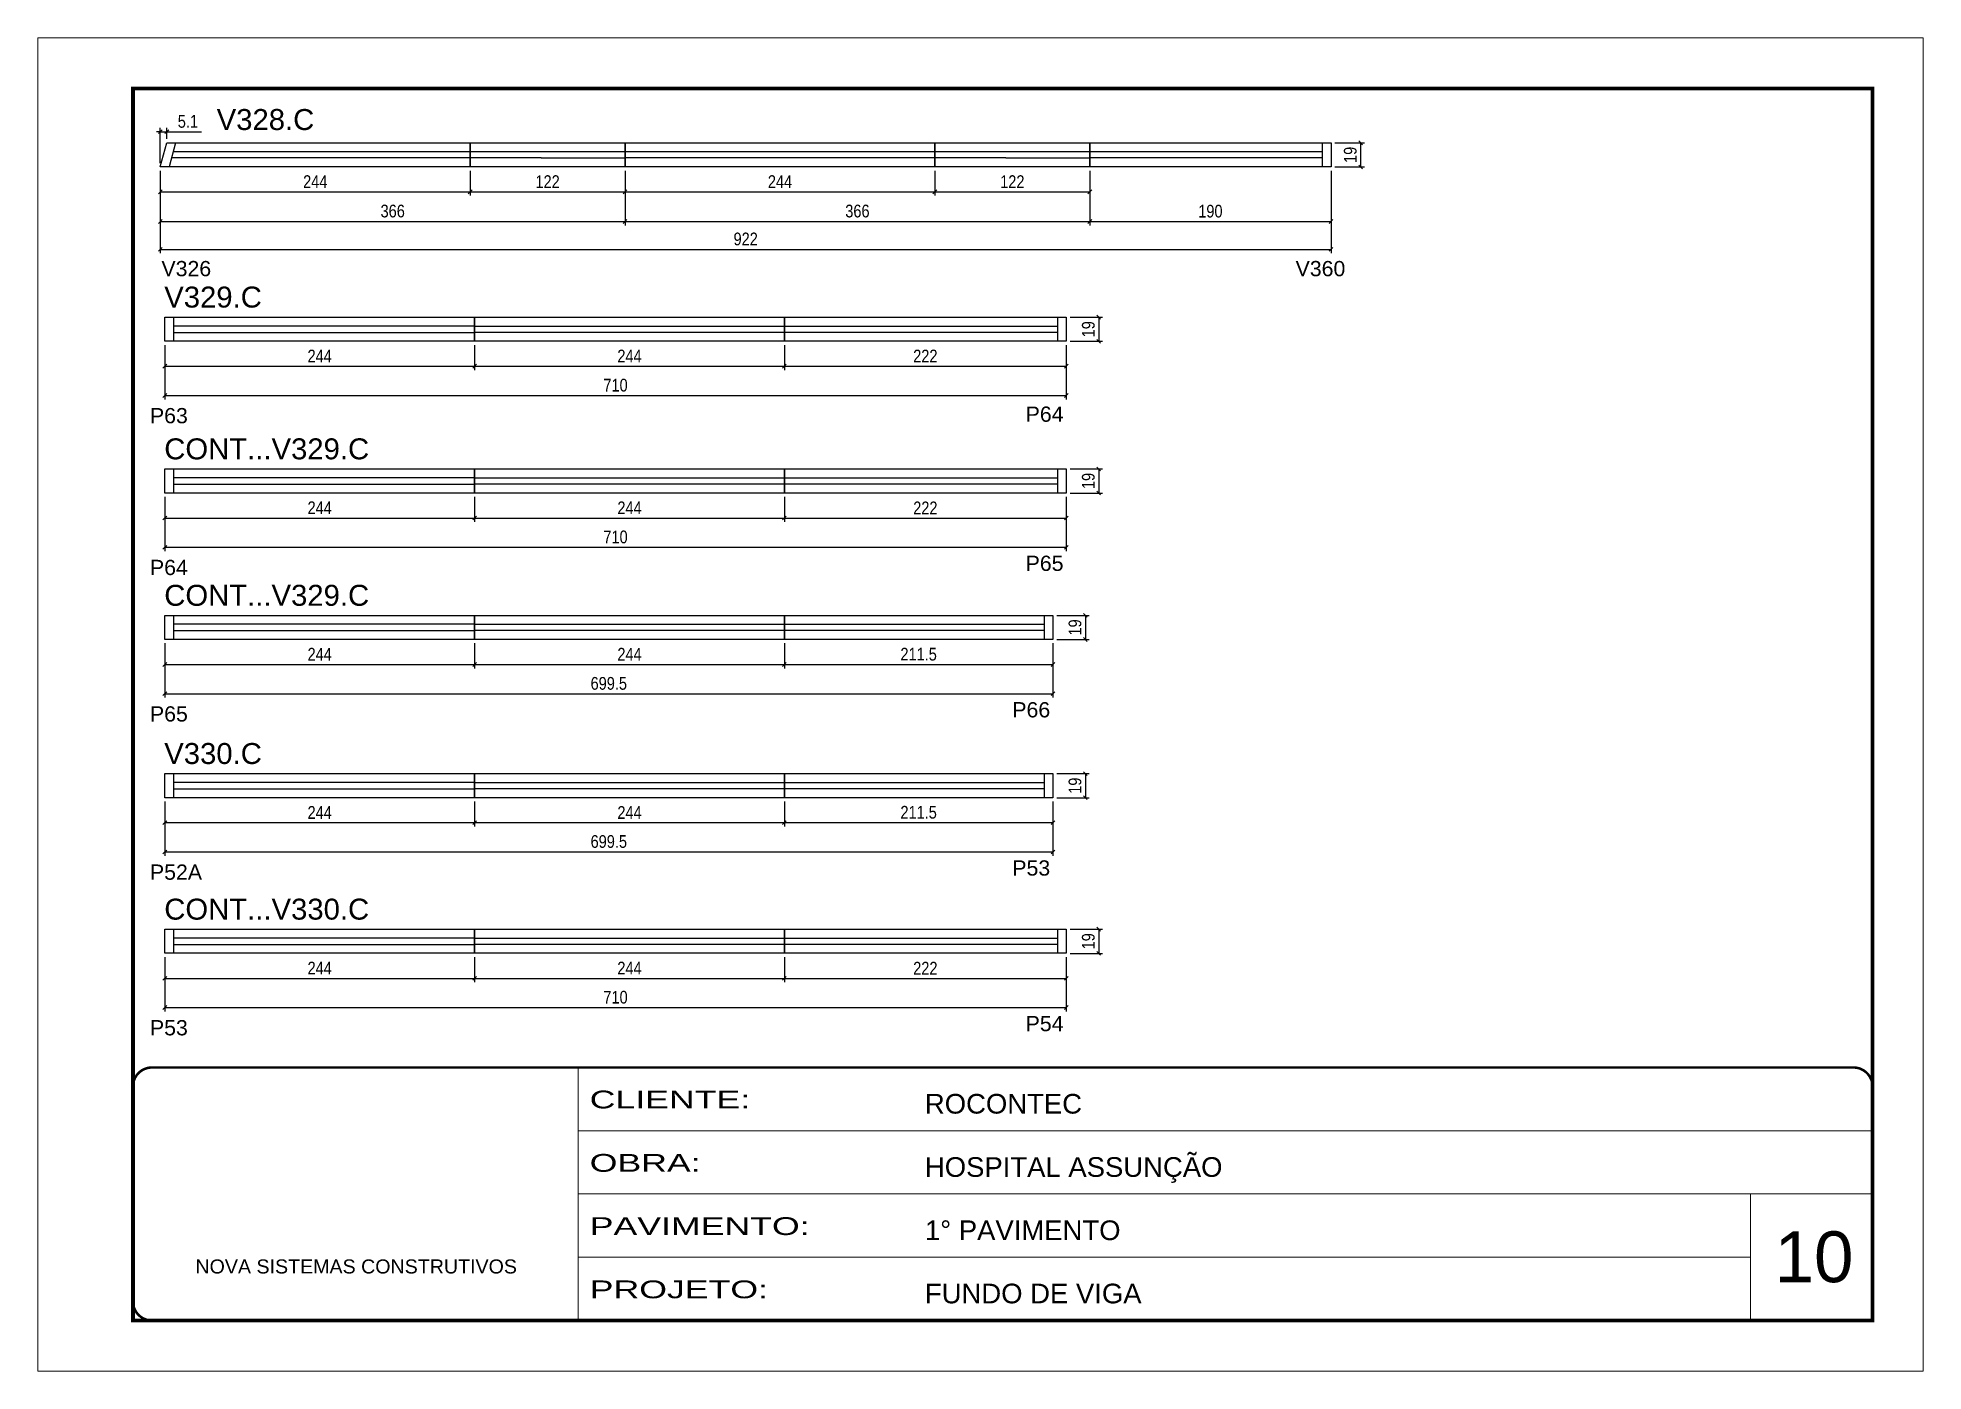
# Model space of a CAD drawing. Extents: x 3090 to 9343, y 762 to 5258.
# Drawn here: x 4688 to 6173, y 1911 to 2961 of the extents above; entities that cross this region are included whole.
import ezdxf

# ---------------------------------------------------------------- set-up
doc = ezdxf.new("R2010")
doc.units = 0
doc.linetypes.add('CONTINUO', pattern=[0])
doc.linetypes.add('DASHED', pattern=[0.75, 0.5, -0.25])
doc.layers.add('00 - FELIPE', color=2, linetype='Continuous', plot=False)
for name, color, linetype in [('5', 5, 'Continuous'), ('NOMENCLATURA', 7, 'Continuous'), ('Painéis', 200, 'Continuous'), ('SARR_2.2x7', 40, 'Continuous')]:
    doc.layers.add(name, color=color, linetype=linetype)
for name, color, linetype, lineweight in [('CARIMBO', 255, 'Continuous', 9), ('Escoras', 2, 'Continuous', 25), ('Folhas', 255, 'Continuous', 9), ('Romaneio', 3, 'Continuous', 13), ('SARRAFO DE PRESSAO', 251, 'DASHED', 9)]:
    doc.layers.add(name, color=color, linetype=linetype, lineweight=lineweight)
doc.styles.add('ARIAL', font='arial.ttf')
doc.styles.add('COTA TECNICA', font='techl___.ttf', dxfattribs={"height": 10})
doc.styles.add('COTA TECNICA-50', font='techl___.ttf', dxfattribs={"height": 10})
doc.styles.get("Standard").update_dxf_attribs({"font": 'arial.ttf'})
doc.styles.add('Tecnologia', font='')
doc.styles.get('Tecnologia').set_extended_font_data('Forgotten Futurist')
doc.dimstyles.new('COTA PAINEL-50', dxfattribs={"dimtxt": 10, "dimasz": 3, "dimexe": 3, "dimexo": 3, "dimgap": 3, "dimtad": 1, "dimdec": 1, "dimzin": 12, "dimdsep": 46, "dimtxsty": 'COTA TECNICA-50', "dimblk1": 'OBLIQUE', "dimblk2": 'OBLIQUE', "dimsah": 1, "dimcen": 0.9, "dimclrd": 4, "dimclre": 4, "dimclrt": 240, "dimadec": 1, "dimazin": 3, "dimtfac": 1, "dimtdec": 1, "dimtmove": 0, "dimatfit": 3, "dimfxl": 1, "dimtolj": 1, "dimtzin": 12, "dimarcsym": 0})
doc.dimstyles.new('PAINEL', dxfattribs={"dimtxt": 10, "dimasz": 3, "dimexe": 3, "dimexo": 3, "dimgap": 3, "dimtad": 1, "dimdec": 1, "dimzin": 12, "dimdsep": 46, "dimtxsty": 'COTA TECNICA', "dimblk1": 'OBLIQUE', "dimblk2": 'OBLIQUE', "dimsah": 1, "dimcen": 0.9, "dimclrd": 4, "dimclre": 4, "dimclrt": 240, "dimadec": 1, "dimazin": 3, "dimtfac": 1, "dimtdec": 1, "dimtmove": 0, "dimatfit": 3, "dimfxl": 1, "dimtolj": 1, "dimtzin": 12, "dimarcsym": 0})

msp = doc.modelspace()

# ---------------------------------------------------------------- texts
at = {"layer": '5', "linetype": 'Continuous'}
for s, p in [('V326', (4785.88, 2772.73)), ('V360', (5679.1, 2772.73)), ('P63', (4776.84, 2656.95)), ('P64', (5466.49, 2658.14)), ('P64', (4776.84, 2537.44)), ('P65', (5466.49, 2540.7)), ('P66', (5455.99, 2425.38)), ('P65', (4776.84, 2422.12)), ('P52A', (4776.84, 2297.55)), ('P53', (5455.99, 2300.81)), ('P53', (4776.84, 2175.02)), ('P54', (5466.49, 2178.28))]:
    msp.add_text(s, height=12, rotation=359.99996, dxfattribs=at).set_placement(p)
at = {"layer": 'CARIMBO', "style": 'ARIAL'}
msp.add_text('10', height=40, dxfattribs=at).set_placement((6056.29, 1980.67))
at = {"layer": 'NOMENCLATURA', "linetype": 'Continuous'}
for s, p in [('V328.C', (4829.38, 2887.86)), ('V329.C', (4788.09, 2748.07)), ('CONT...V329.C', (4788.09, 2628.56)), ('CONT...V329.C', (4788.09, 2513.25)), ('V330.C', (4788.09, 2388.68)), ('CONT...V330.C', (4788.09, 2266.15))]:
    msp.add_text(s, height=16.5, dxfattribs=at).set_placement(p)

# ---------------------------------------------------------------- blocks, each defined once
blk = doc.blocks.new('9999999999')
at = {"color": 30, "linetype": 'CONTINUO'}
for p, q in [((98564.6, 34230.2), (98564.6, 34429.4)), ((98564.6, 34379.6), (99584, 34379.6)), ((98564.6, 34329.8), (99488, 34329.8)), ((99584, 34329.8), (99488, 34329.8)), ((99488, 34329.8), (99488, 34230.2)), ((98564.6, 34280), (99488, 34280))]:
    blk.add_line(p, q, dxfattribs=at)
at = {"color": 30, "linetype": 'CONTINUO', "const_width": 2}
blk.add_lwpolyline([(99584, 34230.2), (99584, 34414.4, 0.414214), (99569, 34429.4), (98229, 34429.4, 0.414214), (98214, 34414.4), (98214, 34245.2, 0.414214), (98229, 34230.2), (99584, 34230.2)], format="xyb", dxfattribs=at)
at = {"layer": 'Folhas'}
blk.add_lwpolyline([(98139, 34190.2), (99624, 34190.2), (99624, 35240.2), (98139, 35240.2)], close=True, dxfattribs=at)
at = {"layer": 'Folhas', "color": 30, "const_width": 3}
blk.add_lwpolyline([(98214, 34230.2), (99584, 34230.2), (99584, 35200.2), (98214, 35200.2)], close=True, dxfattribs=at)
at = {"color": 7, "linetype": 'Continuous', "ltscale": 5, "style": 'ARIAL'}
for s, height, p in [('ROCONTEC', 15.48, (98837.7, 34393.1)), ('HOSPITAL ASSUNÇÃO', 15.483, (98837.7, 34343.3)), ('1° PAVIMENTO', 15.483, (98837.7, 34293.5)), ('NOVA SISTEMAS CONSTRUTIVOS', 11.059, (98263.2, 34267.2)), ('FUNDO DE VIGA', 15.483, (98837.7, 34243.7))]:
    blk.add_text(s, height=height, dxfattribs=at).set_placement(p)
at = {"layer": 'Folhas', "color": 7, "style": 'Tecnologia', "width": 1.5}
for s, p in [('CLIENTE:', (98573.7, 34397.2)), ('OBRA:', (98573.7, 34347.3)), ('PAVIMENTO:', (98573.7, 34297.5)), ('PROJETO:', (98573.7, 34247.7))]:
    blk.add_text(s, height=14, dxfattribs=at).set_placement(p)
blk = doc.blocks.new('_Oblique')
at = {"color": 0, "linetype": 'ByBlock', "lineweight": -2}
blk.add_line((-0.5, -0.5), (0.5, 0.5), dxfattribs=at)
blk = doc.blocks.new('*D347')
at = {"layer": 'Defpoints', "color": 0, "linetype": 'ByBlock', "transparency": 16777216}
for p in [(4785, 2858.8), (5029, 2858.8), (5029, 2839.2)]:
    blk.add_point(p, dxfattribs=at)
at = {"layer": 'Romaneio', "color": 4, "linetype": 'ByBlock', "lineweight": -2, "transparency": 16777216}
for p, q in [((4785, 2855.8), (4785, 2836.2)), ((5029, 2855.8), (5029, 2836.2)), ((4785, 2839.2), (5029, 2839.2))]:
    blk.add_line(p, q, dxfattribs=at)
at = {"layer": 'Romaneio', "color": 4, "linetype": 'ByBlock', "lineweight": -2, "transparency": 16777216, "xscale": 3, "yscale": 3, "zscale": 3, "rotation": 180}
blk.add_blockref('_Oblique', (4785, 2839.2), dxfattribs=at)
at = {"layer": 'Romaneio', "color": 4, "linetype": 'ByBlock', "lineweight": -2, "transparency": 16777216, "xscale": 3, "yscale": 3, "zscale": 3}
blk.add_blockref('_Oblique', (5029, 2839.2), dxfattribs=at)
at = {"layer": 'Romaneio', "color": 240, "linetype": 'ByBlock', "transparency": 16777216, "insert": (4907, 2847.2), "char_height": 10, "attachment_point": 5, "style": 'COTA TECNICA-50'}
blk.add_mtext('\\A1;244', dxfattribs=at)
blk = doc.blocks.new('*D348')
at = {"layer": 'Defpoints', "color": 0, "linetype": 'ByBlock', "transparency": 16777216}
for p in [(5029, 2858.8), (5151, 2858.8), (5151, 2839.2)]:
    blk.add_point(p, dxfattribs=at)
at = {"layer": 'Romaneio', "color": 4, "linetype": 'ByBlock', "lineweight": -2, "transparency": 16777216}
for p, q in [((5029, 2855.8), (5029, 2836.2)), ((5151, 2855.8), (5151, 2836.2)), ((5029, 2839.2), (5151, 2839.2))]:
    blk.add_line(p, q, dxfattribs=at)
at = {"layer": 'Romaneio', "color": 4, "linetype": 'ByBlock', "lineweight": -2, "transparency": 16777216, "xscale": 3, "yscale": 3, "zscale": 3, "rotation": 180}
blk.add_blockref('_Oblique', (5029, 2839.2), dxfattribs=at)
at = {"layer": 'Romaneio', "color": 4, "linetype": 'ByBlock', "lineweight": -2, "transparency": 16777216, "xscale": 3, "yscale": 3, "zscale": 3}
blk.add_blockref('_Oblique', (5151, 2839.2), dxfattribs=at)
at = {"layer": 'Romaneio', "color": 240, "linetype": 'ByBlock', "transparency": 16777216, "insert": (5090, 2847.2), "char_height": 10, "attachment_point": 5, "style": 'COTA TECNICA-50'}
blk.add_mtext('\\A1;122', dxfattribs=at)
blk = doc.blocks.new('*D72')
at = {"layer": 'Defpoints', "color": 0, "linetype": 'ByBlock', "transparency": 16777216}
for p in [(5517, 2858.8), (5707, 2858.8), (5707, 2815.8)]:
    blk.add_point(p, dxfattribs=at)
at = {"layer": 'Escoras', "color": 4, "linetype": 'ByBlock', "lineweight": -2, "transparency": 16777216}
for p, q in [((5517, 2855.8), (5517, 2812.8)), ((5707, 2855.8), (5707, 2812.8)), ((5517, 2815.8), (5707, 2815.8))]:
    blk.add_line(p, q, dxfattribs=at)
at = {"layer": 'Escoras', "color": 4, "linetype": 'ByBlock', "lineweight": -2, "transparency": 16777216, "xscale": 3, "yscale": 3, "zscale": 3, "rotation": 180}
blk.add_blockref('_Oblique', (5517, 2815.8), dxfattribs=at)
at = {"layer": 'Escoras', "color": 4, "linetype": 'ByBlock', "lineweight": -2, "transparency": 16777216, "xscale": 3, "yscale": 3, "zscale": 3}
blk.add_blockref('_Oblique', (5707, 2815.8), dxfattribs=at)
at = {"layer": 'Escoras', "color": 240, "linetype": 'ByBlock', "transparency": 16777216, "insert": (5612, 2823.9), "char_height": 10, "attachment_point": 5, "style": 'COTA TECNICA-50'}
blk.add_mtext('\\A1;190', dxfattribs=at)
blk = doc.blocks.new('*D73')
at = {"layer": 'Defpoints', "color": 0, "linetype": 'ByBlock', "transparency": 16777216}
for p in [(5395, 2858.8), (5517, 2858.8), (5517, 2839.2)]:
    blk.add_point(p, dxfattribs=at)
at = {"layer": 'Escoras', "color": 4, "linetype": 'ByBlock', "lineweight": -2, "transparency": 16777216}
for p, q in [((5395, 2855.8), (5395, 2836.2)), ((5517, 2855.8), (5517, 2836.2)), ((5395, 2839.2), (5517, 2839.2))]:
    blk.add_line(p, q, dxfattribs=at)
at = {"layer": 'Escoras', "color": 4, "linetype": 'ByBlock', "lineweight": -2, "transparency": 16777216, "xscale": 3, "yscale": 3, "zscale": 3, "rotation": 180}
blk.add_blockref('_Oblique', (5395, 2839.2), dxfattribs=at)
at = {"layer": 'Escoras', "color": 4, "linetype": 'ByBlock', "lineweight": -2, "transparency": 16777216, "xscale": 3, "yscale": 3, "zscale": 3}
blk.add_blockref('_Oblique', (5517, 2839.2), dxfattribs=at)
at = {"layer": 'Escoras', "color": 240, "linetype": 'ByBlock', "transparency": 16777216, "insert": (5456, 2847.2), "char_height": 10, "attachment_point": 5, "style": 'COTA TECNICA-50'}
blk.add_mtext('\\A1;122', dxfattribs=at)
blk = doc.blocks.new('*D74')
at = {"layer": 'Defpoints', "color": 0, "linetype": 'ByBlock', "transparency": 16777216}
for p in [(5707, 2877.8), (5707, 2858.8), (5730.3, 2858.8)]:
    blk.add_point(p, dxfattribs=at)
at = {"layer": 'Escoras', "color": 4, "linetype": 'ByBlock', "lineweight": -2, "transparency": 16777216}
for p, q in [((5710, 2877.8), (5733.3, 2877.8)), ((5730.3, 2877.8), (5730.3, 2858.8)), ((5710, 2858.8), (5733.3, 2858.8))]:
    blk.add_line(p, q, dxfattribs=at)
at = {"layer": 'Escoras', "color": 4, "linetype": 'ByBlock', "lineweight": -2, "transparency": 16777216, "xscale": 3, "yscale": 3, "zscale": 3}
for p, rotation in [((5730.3, 2877.8), 90), ((5730.3, 2858.8), 270)]:
    blk.add_blockref('_Oblique', p, dxfattribs=dict(at, rotation=rotation))
at = {"layer": 'Escoras', "color": 240, "linetype": 'ByBlock', "transparency": 16777216, "insert": (5722.2, 2868.3), "char_height": 10, "attachment_point": 5, "rotation": 90, "style": 'COTA TECNICA-50'}
blk.add_mtext('\\A1;19', dxfattribs=at)
blk = doc.blocks.new('*D350')
at = {"layer": 'Defpoints', "color": 0, "linetype": 'ByBlock', "transparency": 16777216}
for p in [(4790.1, 2886.5), (4790.1, 2877.8), (4785, 2858.8)]:
    blk.add_point(p, dxfattribs=at)
at = {"layer": 'Escoras', "color": 4, "linetype": 'ByBlock', "lineweight": -2, "transparency": 16777216}
for p, q in [((4785, 2886.5), (4782, 2886.5)), ((4785, 2861.8), (4785, 2889.5)), ((4785, 2886.5), (4790.1, 2886.5)), ((4790.1, 2880.8), (4790.1, 2889.5)), ((4790.1, 2886.5), (4817.3, 2886.5))]:
    blk.add_line(p, q, dxfattribs=at)
at = {"layer": 'Escoras', "color": 4, "linetype": 'ByBlock', "lineweight": -2, "transparency": 16777216, "xscale": 3, "yscale": 3, "zscale": 3}
blk.add_blockref('_Oblique', (4785, 2886.5), dxfattribs=at)
at = {"layer": 'Escoras', "color": 4, "linetype": 'ByBlock', "lineweight": -2, "transparency": 16777216, "xscale": 3, "yscale": 3, "zscale": 3, "rotation": 180}
blk.add_blockref('_Oblique', (4790.1, 2886.5), dxfattribs=at)
at = {"layer": 'Escoras', "color": 240, "linetype": 'ByBlock', "transparency": 16777216, "insert": (4806.7, 2894.6), "char_height": 10, "attachment_point": 5, "style": 'COTA TECNICA-50'}
blk.add_mtext('\\A1;5.1', dxfattribs=at)
blk = doc.blocks.new('*D75')
at = {"layer": 'Defpoints', "color": 0, "linetype": 'ByBlock', "transparency": 16777216}
for p in [(4788.5, 2721.5), (5498.5, 2721.5), (5498.5, 2678.8)]:
    blk.add_point(p, dxfattribs=at)
at = {"layer": 'Romaneio', "color": 4, "linetype": 'ByBlock', "lineweight": -2, "transparency": 16777216}
for p, q in [((4788.5, 2718.5), (4788.5, 2675.8)), ((5498.5, 2718.5), (5498.5, 2675.8)), ((4788.5, 2678.8), (5498.5, 2678.8))]:
    blk.add_line(p, q, dxfattribs=at)
at = {"layer": 'Romaneio', "color": 4, "linetype": 'ByBlock', "lineweight": -2, "transparency": 16777216, "xscale": 3, "yscale": 3, "zscale": 3, "rotation": 180}
blk.add_blockref('_Oblique', (4788.5, 2678.8), dxfattribs=at)
at = {"layer": 'Romaneio', "color": 4, "linetype": 'ByBlock', "lineweight": -2, "transparency": 16777216, "xscale": 3, "yscale": 3, "zscale": 3}
blk.add_blockref('_Oblique', (5498.5, 2678.8), dxfattribs=at)
at = {"layer": 'Romaneio', "color": 240, "linetype": 'ByBlock', "transparency": 16777216, "insert": (5143.5, 2686.9), "char_height": 10, "attachment_point": 5, "style": 'COTA TECNICA-50'}
blk.add_mtext('\\A1;710', dxfattribs=at)
blk = doc.blocks.new('*D351')
at = {"layer": 'Defpoints', "color": 0, "linetype": 'ByBlock', "transparency": 16777216}
for p in [(4788.5, 2721.5), (5032.5, 2721.5), (5032.5, 2701.9)]:
    blk.add_point(p, dxfattribs=at)
at = {"layer": 'Romaneio', "color": 4, "linetype": 'ByBlock', "lineweight": -2, "transparency": 16777216}
for p, q in [((4788.5, 2718.5), (4788.5, 2698.9)), ((5032.5, 2718.5), (5032.5, 2698.9)), ((4788.5, 2701.9), (5032.5, 2701.9))]:
    blk.add_line(p, q, dxfattribs=at)
at = {"layer": 'Romaneio', "color": 4, "linetype": 'ByBlock', "lineweight": -2, "transparency": 16777216, "xscale": 3, "yscale": 3, "zscale": 3, "rotation": 180}
blk.add_blockref('_Oblique', (4788.5, 2701.9), dxfattribs=at)
at = {"layer": 'Romaneio', "color": 4, "linetype": 'ByBlock', "lineweight": -2, "transparency": 16777216, "xscale": 3, "yscale": 3, "zscale": 3}
blk.add_blockref('_Oblique', (5032.5, 2701.9), dxfattribs=at)
at = {"layer": 'Romaneio', "color": 240, "linetype": 'ByBlock', "transparency": 16777216, "insert": (4910.5, 2709.9), "char_height": 10, "attachment_point": 5, "style": 'COTA TECNICA-50'}
blk.add_mtext('\\A1;244', dxfattribs=at)
blk = doc.blocks.new('*D352')
at = {"layer": 'Defpoints', "color": 0, "linetype": 'ByBlock', "transparency": 16777216}
for p in [(5032.5, 2721.5), (5276.5, 2721.5), (5276.5, 2701.9)]:
    blk.add_point(p, dxfattribs=at)
at = {"layer": 'Romaneio', "color": 4, "linetype": 'ByBlock', "lineweight": -2, "transparency": 16777216}
for p, q in [((5032.5, 2718.5), (5032.5, 2698.9)), ((5276.5, 2718.5), (5276.5, 2698.9)), ((5032.5, 2701.9), (5276.5, 2701.9))]:
    blk.add_line(p, q, dxfattribs=at)
at = {"layer": 'Romaneio', "color": 4, "linetype": 'ByBlock', "lineweight": -2, "transparency": 16777216, "xscale": 3, "yscale": 3, "zscale": 3, "rotation": 180}
blk.add_blockref('_Oblique', (5032.5, 2701.9), dxfattribs=at)
at = {"layer": 'Romaneio', "color": 4, "linetype": 'ByBlock', "lineweight": -2, "transparency": 16777216, "xscale": 3, "yscale": 3, "zscale": 3}
blk.add_blockref('_Oblique', (5276.5, 2701.9), dxfattribs=at)
at = {"layer": 'Romaneio', "color": 240, "linetype": 'ByBlock', "transparency": 16777216, "insert": (5154.5, 2709.9), "char_height": 10, "attachment_point": 5, "style": 'COTA TECNICA-50'}
blk.add_mtext('\\A1;244', dxfattribs=at)
blk = doc.blocks.new('*D353')
at = {"layer": 'Defpoints', "color": 0, "linetype": 'ByBlock', "transparency": 16777216}
for p in [(5276.5, 2721.5), (5498.5, 2721.5), (5498.5, 2701.9)]:
    blk.add_point(p, dxfattribs=at)
at = {"layer": 'Romaneio', "color": 4, "linetype": 'ByBlock', "lineweight": -2, "transparency": 16777216}
for p, q in [((5276.5, 2718.5), (5276.5, 2698.9)), ((5498.5, 2718.5), (5498.5, 2698.9)), ((5276.5, 2701.9), (5498.5, 2701.9))]:
    blk.add_line(p, q, dxfattribs=at)
at = {"layer": 'Romaneio', "color": 4, "linetype": 'ByBlock', "lineweight": -2, "transparency": 16777216, "xscale": 3, "yscale": 3, "zscale": 3, "rotation": 180}
blk.add_blockref('_Oblique', (5276.5, 2701.9), dxfattribs=at)
at = {"layer": 'Romaneio', "color": 4, "linetype": 'ByBlock', "lineweight": -2, "transparency": 16777216, "xscale": 3, "yscale": 3, "zscale": 3}
blk.add_blockref('_Oblique', (5498.5, 2701.9), dxfattribs=at)
at = {"layer": 'Romaneio', "color": 240, "linetype": 'ByBlock', "transparency": 16777216, "insert": (5387.5, 2709.9), "char_height": 10, "attachment_point": 5, "style": 'COTA TECNICA-50'}
blk.add_mtext('\\A1;222', dxfattribs=at)
blk = doc.blocks.new('*D76')
at = {"layer": 'Defpoints', "color": 0, "linetype": 'ByBlock', "transparency": 16777216}
for p in [(5498.5, 2740.5), (5498.5, 2721.5), (5524, 2721.5)]:
    blk.add_point(p, dxfattribs=at)
at = {"layer": 'Romaneio', "color": 4, "linetype": 'ByBlock', "lineweight": -2, "transparency": 16777216}
for p, q in [((5501.5, 2740.5), (5527, 2740.5)), ((5524, 2740.5), (5524, 2721.5)), ((5501.5, 2721.5), (5527, 2721.5))]:
    blk.add_line(p, q, dxfattribs=at)
at = {"layer": 'Romaneio', "color": 4, "linetype": 'ByBlock', "lineweight": -2, "transparency": 16777216, "xscale": 3, "yscale": 3, "zscale": 3}
for p, rotation in [((5524, 2740.5), 90), ((5524, 2721.5), 270)]:
    blk.add_blockref('_Oblique', p, dxfattribs=dict(at, rotation=rotation))
at = {"layer": 'Romaneio', "color": 240, "linetype": 'ByBlock', "transparency": 16777216, "insert": (5515.9, 2731), "char_height": 10, "attachment_point": 5, "rotation": 90, "style": 'COTA TECNICA-50'}
blk.add_mtext('\\A1;19', dxfattribs=at)
blk = doc.blocks.new('*D77')
at = {"layer": 'Defpoints', "color": 0, "linetype": 'ByBlock', "transparency": 16777216}
for p in [(4788.5, 2602), (5498.5, 2602), (5498.5, 2559.3)]:
    blk.add_point(p, dxfattribs=at)
at = {"layer": 'Romaneio', "color": 4, "linetype": 'ByBlock', "lineweight": -2, "transparency": 16777216}
for p, q in [((4788.5, 2599), (4788.5, 2556.3)), ((5498.5, 2599), (5498.5, 2556.3)), ((4788.5, 2559.3), (5498.5, 2559.3))]:
    blk.add_line(p, q, dxfattribs=at)
at = {"layer": 'Romaneio', "color": 4, "linetype": 'ByBlock', "lineweight": -2, "transparency": 16777216, "xscale": 3, "yscale": 3, "zscale": 3, "rotation": 180}
blk.add_blockref('_Oblique', (4788.5, 2559.3), dxfattribs=at)
at = {"layer": 'Romaneio', "color": 4, "linetype": 'ByBlock', "lineweight": -2, "transparency": 16777216, "xscale": 3, "yscale": 3, "zscale": 3}
blk.add_blockref('_Oblique', (5498.5, 2559.3), dxfattribs=at)
at = {"layer": 'Romaneio', "color": 240, "linetype": 'ByBlock', "transparency": 16777216, "insert": (5143.5, 2567.4), "char_height": 10, "attachment_point": 5, "style": 'COTA TECNICA-50'}
blk.add_mtext('\\A1;710', dxfattribs=at)
blk = doc.blocks.new('*D354')
at = {"layer": 'Defpoints', "color": 0, "linetype": 'ByBlock', "transparency": 16777216}
for p in [(4788.5, 2602), (5032.5, 2602), (5032.5, 2582.3)]:
    blk.add_point(p, dxfattribs=at)
at = {"layer": 'Romaneio', "color": 4, "linetype": 'ByBlock', "lineweight": -2, "transparency": 16777216}
for p, q in [((4788.5, 2599), (4788.5, 2579.3)), ((5032.5, 2599), (5032.5, 2579.3)), ((4788.5, 2582.3), (5032.5, 2582.3))]:
    blk.add_line(p, q, dxfattribs=at)
at = {"layer": 'Romaneio', "color": 4, "linetype": 'ByBlock', "lineweight": -2, "transparency": 16777216, "xscale": 3, "yscale": 3, "zscale": 3, "rotation": 180}
blk.add_blockref('_Oblique', (4788.5, 2582.3), dxfattribs=at)
at = {"layer": 'Romaneio', "color": 4, "linetype": 'ByBlock', "lineweight": -2, "transparency": 16777216, "xscale": 3, "yscale": 3, "zscale": 3}
blk.add_blockref('_Oblique', (5032.5, 2582.3), dxfattribs=at)
at = {"layer": 'Romaneio', "color": 240, "linetype": 'ByBlock', "transparency": 16777216, "insert": (4910.5, 2590.4), "char_height": 10, "attachment_point": 5, "style": 'COTA TECNICA-50'}
blk.add_mtext('\\A1;244', dxfattribs=at)
blk = doc.blocks.new('*D355')
at = {"layer": 'Defpoints', "color": 0, "linetype": 'ByBlock', "transparency": 16777216}
for p in [(5032.5, 2602), (5276.5, 2602), (5276.5, 2582.3)]:
    blk.add_point(p, dxfattribs=at)
at = {"layer": 'Romaneio', "color": 4, "linetype": 'ByBlock', "lineweight": -2, "transparency": 16777216}
for p, q in [((5032.5, 2599), (5032.5, 2579.3)), ((5276.5, 2599), (5276.5, 2579.3)), ((5032.5, 2582.3), (5276.5, 2582.3))]:
    blk.add_line(p, q, dxfattribs=at)
at = {"layer": 'Romaneio', "color": 4, "linetype": 'ByBlock', "lineweight": -2, "transparency": 16777216, "xscale": 3, "yscale": 3, "zscale": 3, "rotation": 180}
blk.add_blockref('_Oblique', (5032.5, 2582.3), dxfattribs=at)
at = {"layer": 'Romaneio', "color": 4, "linetype": 'ByBlock', "lineweight": -2, "transparency": 16777216, "xscale": 3, "yscale": 3, "zscale": 3}
blk.add_blockref('_Oblique', (5276.5, 2582.3), dxfattribs=at)
at = {"layer": 'Romaneio', "color": 240, "linetype": 'ByBlock', "transparency": 16777216, "insert": (5154.5, 2590.4), "char_height": 10, "attachment_point": 5, "style": 'COTA TECNICA-50'}
blk.add_mtext('\\A1;244', dxfattribs=at)
blk = doc.blocks.new('*D356')
at = {"layer": 'Defpoints', "color": 0, "linetype": 'ByBlock', "transparency": 16777216}
for p in [(5276.5, 2602), (5498.5, 2602), (5498.5, 2582.3)]:
    blk.add_point(p, dxfattribs=at)
at = {"layer": 'Romaneio', "color": 4, "linetype": 'ByBlock', "lineweight": -2, "transparency": 16777216}
for p, q in [((5276.5, 2599), (5276.5, 2579.3)), ((5498.5, 2599), (5498.5, 2579.3)), ((5276.5, 2582.3), (5498.5, 2582.3))]:
    blk.add_line(p, q, dxfattribs=at)
at = {"layer": 'Romaneio', "color": 4, "linetype": 'ByBlock', "lineweight": -2, "transparency": 16777216, "xscale": 3, "yscale": 3, "zscale": 3, "rotation": 180}
blk.add_blockref('_Oblique', (5276.5, 2582.3), dxfattribs=at)
at = {"layer": 'Romaneio', "color": 4, "linetype": 'ByBlock', "lineweight": -2, "transparency": 16777216, "xscale": 3, "yscale": 3, "zscale": 3}
blk.add_blockref('_Oblique', (5498.5, 2582.3), dxfattribs=at)
at = {"layer": 'Romaneio', "color": 240, "linetype": 'ByBlock', "transparency": 16777216, "insert": (5387.5, 2590.3), "char_height": 10, "attachment_point": 5, "style": 'COTA TECNICA-50'}
blk.add_mtext('\\A1;222', dxfattribs=at)
blk = doc.blocks.new('*D78')
at = {"layer": 'Defpoints', "color": 0, "linetype": 'ByBlock', "transparency": 16777216}
for p in [(5498.5, 2621), (5498.5, 2602), (5524, 2602)]:
    blk.add_point(p, dxfattribs=at)
at = {"layer": 'Romaneio', "color": 4, "linetype": 'ByBlock', "lineweight": -2, "transparency": 16777216}
for p, q in [((5501.5, 2621), (5527, 2621)), ((5524, 2621), (5524, 2602)), ((5501.5, 2602), (5527, 2602))]:
    blk.add_line(p, q, dxfattribs=at)
at = {"layer": 'Romaneio', "color": 4, "linetype": 'ByBlock', "lineweight": -2, "transparency": 16777216, "xscale": 3, "yscale": 3, "zscale": 3}
for p, rotation in [((5524, 2621), 90), ((5524, 2602), 270)]:
    blk.add_blockref('_Oblique', p, dxfattribs=dict(at, rotation=rotation))
at = {"layer": 'Romaneio', "color": 240, "linetype": 'ByBlock', "transparency": 16777216, "insert": (5515.9, 2611.5), "char_height": 10, "attachment_point": 5, "rotation": 90, "style": 'COTA TECNICA-50'}
blk.add_mtext('\\A1;19', dxfattribs=at)
blk = doc.blocks.new('*D79')
at = {"layer": 'Defpoints', "color": 0, "linetype": 'ByBlock', "transparency": 16777216}
for p in [(4788.5, 2486.7), (5488, 2486.7), (5488, 2444)]:
    blk.add_point(p, dxfattribs=at)
at = {"layer": 'Romaneio', "color": 4, "linetype": 'ByBlock', "lineweight": -2, "transparency": 16777216}
for p, q in [((4788.5, 2483.7), (4788.5, 2441)), ((5488, 2483.7), (5488, 2441)), ((4788.5, 2444), (5488, 2444))]:
    blk.add_line(p, q, dxfattribs=at)
at = {"layer": 'Romaneio', "color": 4, "linetype": 'ByBlock', "lineweight": -2, "transparency": 16777216, "xscale": 3, "yscale": 3, "zscale": 3, "rotation": 180}
blk.add_blockref('_Oblique', (4788.5, 2444), dxfattribs=at)
at = {"layer": 'Romaneio', "color": 4, "linetype": 'ByBlock', "lineweight": -2, "transparency": 16777216, "xscale": 3, "yscale": 3, "zscale": 3}
blk.add_blockref('_Oblique', (5488, 2444), dxfattribs=at)
at = {"layer": 'Romaneio', "color": 240, "linetype": 'ByBlock', "transparency": 16777216, "insert": (5138.2, 2452.1), "char_height": 10, "attachment_point": 5, "style": 'COTA TECNICA-50'}
blk.add_mtext('\\A1;699.5', dxfattribs=at)
blk = doc.blocks.new('*D357')
at = {"layer": 'Defpoints', "color": 0, "linetype": 'ByBlock', "transparency": 16777216}
for p in [(4788.5, 2486.7), (5032.5, 2486.7), (5032.5, 2467)]:
    blk.add_point(p, dxfattribs=at)
at = {"layer": 'Romaneio', "color": 4, "linetype": 'ByBlock', "lineweight": -2, "transparency": 16777216}
for p, q in [((4788.5, 2483.7), (4788.5, 2464)), ((5032.5, 2483.7), (5032.5, 2464)), ((4788.5, 2467), (5032.5, 2467))]:
    blk.add_line(p, q, dxfattribs=at)
at = {"layer": 'Romaneio', "color": 4, "linetype": 'ByBlock', "lineweight": -2, "transparency": 16777216, "xscale": 3, "yscale": 3, "zscale": 3, "rotation": 180}
blk.add_blockref('_Oblique', (4788.5, 2467), dxfattribs=at)
at = {"layer": 'Romaneio', "color": 4, "linetype": 'ByBlock', "lineweight": -2, "transparency": 16777216, "xscale": 3, "yscale": 3, "zscale": 3}
blk.add_blockref('_Oblique', (5032.5, 2467), dxfattribs=at)
at = {"layer": 'Romaneio', "color": 240, "linetype": 'ByBlock', "transparency": 16777216, "insert": (4910.5, 2475.1), "char_height": 10, "attachment_point": 5, "style": 'COTA TECNICA-50'}
blk.add_mtext('\\A1;244', dxfattribs=at)
blk = doc.blocks.new('*D358')
at = {"layer": 'Defpoints', "color": 0, "linetype": 'ByBlock', "transparency": 16777216}
for p in [(5032.5, 2486.7), (5276.5, 2486.7), (5276.5, 2467)]:
    blk.add_point(p, dxfattribs=at)
at = {"layer": 'Romaneio', "color": 4, "linetype": 'ByBlock', "lineweight": -2, "transparency": 16777216}
for p, q in [((5032.5, 2483.7), (5032.5, 2464)), ((5276.5, 2483.7), (5276.5, 2464)), ((5032.5, 2467), (5276.5, 2467))]:
    blk.add_line(p, q, dxfattribs=at)
at = {"layer": 'Romaneio', "color": 4, "linetype": 'ByBlock', "lineweight": -2, "transparency": 16777216, "xscale": 3, "yscale": 3, "zscale": 3, "rotation": 180}
blk.add_blockref('_Oblique', (5032.5, 2467), dxfattribs=at)
at = {"layer": 'Romaneio', "color": 4, "linetype": 'ByBlock', "lineweight": -2, "transparency": 16777216, "xscale": 3, "yscale": 3, "zscale": 3}
blk.add_blockref('_Oblique', (5276.5, 2467), dxfattribs=at)
at = {"layer": 'Romaneio', "color": 240, "linetype": 'ByBlock', "transparency": 16777216, "insert": (5154.5, 2475.1), "char_height": 10, "attachment_point": 5, "style": 'COTA TECNICA-50'}
blk.add_mtext('\\A1;244', dxfattribs=at)
blk = doc.blocks.new('*D359')
at = {"layer": 'Defpoints', "color": 0, "linetype": 'ByBlock', "transparency": 16777216}
for p in [(5276.5, 2486.7), (5488, 2486.7), (5488, 2467)]:
    blk.add_point(p, dxfattribs=at)
at = {"layer": 'Romaneio', "color": 4, "linetype": 'ByBlock', "lineweight": -2, "transparency": 16777216}
for p, q in [((5276.5, 2483.7), (5276.5, 2464)), ((5488, 2483.7), (5488, 2464)), ((5276.5, 2467), (5488, 2467))]:
    blk.add_line(p, q, dxfattribs=at)
at = {"layer": 'Romaneio', "color": 4, "linetype": 'ByBlock', "lineweight": -2, "transparency": 16777216, "xscale": 3, "yscale": 3, "zscale": 3, "rotation": 180}
blk.add_blockref('_Oblique', (5276.5, 2467), dxfattribs=at)
at = {"layer": 'Romaneio', "color": 4, "linetype": 'ByBlock', "lineweight": -2, "transparency": 16777216, "xscale": 3, "yscale": 3, "zscale": 3}
blk.add_blockref('_Oblique', (5488, 2467), dxfattribs=at)
at = {"layer": 'Romaneio', "color": 240, "linetype": 'ByBlock', "transparency": 16777216, "insert": (5382.2, 2475.1), "char_height": 10, "attachment_point": 5, "style": 'COTA TECNICA-50'}
blk.add_mtext('\\A1;211.5', dxfattribs=at)
blk = doc.blocks.new('*D80')
at = {"layer": 'Defpoints', "color": 0, "linetype": 'ByBlock', "transparency": 16777216}
for p in [(5488, 2505.7), (5488, 2486.7), (5513.5, 2486.7)]:
    blk.add_point(p, dxfattribs=at)
at = {"layer": 'Romaneio', "color": 4, "linetype": 'ByBlock', "lineweight": -2, "transparency": 16777216}
for p, q in [((5491, 2505.7), (5516.5, 2505.7)), ((5513.5, 2505.7), (5513.5, 2486.7)), ((5491, 2486.7), (5516.5, 2486.7))]:
    blk.add_line(p, q, dxfattribs=at)
at = {"layer": 'Romaneio', "color": 4, "linetype": 'ByBlock', "lineweight": -2, "transparency": 16777216, "xscale": 3, "yscale": 3, "zscale": 3}
for p, rotation in [((5513.5, 2505.7), 90), ((5513.5, 2486.7), 270)]:
    blk.add_blockref('_Oblique', p, dxfattribs=dict(at, rotation=rotation))
at = {"layer": 'Romaneio', "color": 240, "linetype": 'ByBlock', "transparency": 16777216, "insert": (5505.4, 2496.2), "char_height": 10, "attachment_point": 5, "rotation": 90, "style": 'COTA TECNICA-50'}
blk.add_mtext('\\A1;19', dxfattribs=at)
blk = doc.blocks.new('*D46')
at = {"layer": 'Defpoints', "color": 0, "linetype": 'ByBlock', "transparency": 16777216}
for p in [(4788.5, 2362.1), (5488, 2362.1), (5488, 2319.4)]:
    blk.add_point(p, dxfattribs=at)
at = {"layer": 'Romaneio', "color": 4, "linetype": 'ByBlock', "lineweight": -2, "transparency": 16777216}
for p, q in [((4788.5, 2359.1), (4788.5, 2316.4)), ((5488, 2359.1), (5488, 2316.4)), ((4788.5, 2319.4), (5488, 2319.4))]:
    blk.add_line(p, q, dxfattribs=at)
at = {"layer": 'Romaneio', "color": 4, "linetype": 'ByBlock', "lineweight": -2, "transparency": 16777216, "xscale": 3, "yscale": 3, "zscale": 3, "rotation": 180}
blk.add_blockref('_Oblique', (4788.5, 2319.4), dxfattribs=at)
at = {"layer": 'Romaneio', "color": 4, "linetype": 'ByBlock', "lineweight": -2, "transparency": 16777216, "xscale": 3, "yscale": 3, "zscale": 3}
blk.add_blockref('_Oblique', (5488, 2319.4), dxfattribs=at)
at = {"layer": 'Romaneio', "color": 240, "linetype": 'ByBlock', "transparency": 16777216, "insert": (5138.2, 2327.6), "char_height": 10, "attachment_point": 5, "style": 'COTA TECNICA-50'}
blk.add_mtext('\\A1;699.5', dxfattribs=at)
blk = doc.blocks.new('*D278')
at = {"layer": 'Defpoints', "color": 0, "linetype": 'ByBlock', "transparency": 16777216}
for p in [(4788.5, 2362.1), (5032.5, 2362.1), (5032.5, 2342.5)]:
    blk.add_point(p, dxfattribs=at)
at = {"layer": 'Romaneio', "color": 4, "linetype": 'ByBlock', "lineweight": -2, "transparency": 16777216}
for p, q in [((4788.5, 2359.1), (4788.5, 2339.5)), ((5032.5, 2359.1), (5032.5, 2339.5)), ((4788.5, 2342.5), (5032.5, 2342.5))]:
    blk.add_line(p, q, dxfattribs=at)
at = {"layer": 'Romaneio', "color": 4, "linetype": 'ByBlock', "lineweight": -2, "transparency": 16777216, "xscale": 3, "yscale": 3, "zscale": 3, "rotation": 180}
blk.add_blockref('_Oblique', (4788.5, 2342.5), dxfattribs=at)
at = {"layer": 'Romaneio', "color": 4, "linetype": 'ByBlock', "lineweight": -2, "transparency": 16777216, "xscale": 3, "yscale": 3, "zscale": 3}
blk.add_blockref('_Oblique', (5032.5, 2342.5), dxfattribs=at)
at = {"layer": 'Romaneio', "color": 240, "linetype": 'ByBlock', "transparency": 16777216, "insert": (4910.5, 2350.5), "char_height": 10, "attachment_point": 5, "style": 'COTA TECNICA-50'}
blk.add_mtext('\\A1;244', dxfattribs=at)
blk = doc.blocks.new('*D279')
at = {"layer": 'Defpoints', "color": 0, "linetype": 'ByBlock', "transparency": 16777216}
for p in [(5032.5, 2362.1), (5276.5, 2362.1), (5276.5, 2342.5)]:
    blk.add_point(p, dxfattribs=at)
at = {"layer": 'Romaneio', "color": 4, "linetype": 'ByBlock', "lineweight": -2, "transparency": 16777216}
for p, q in [((5032.5, 2359.1), (5032.5, 2339.5)), ((5276.5, 2359.1), (5276.5, 2339.5)), ((5032.5, 2342.5), (5276.5, 2342.5))]:
    blk.add_line(p, q, dxfattribs=at)
at = {"layer": 'Romaneio', "color": 4, "linetype": 'ByBlock', "lineweight": -2, "transparency": 16777216, "xscale": 3, "yscale": 3, "zscale": 3, "rotation": 180}
blk.add_blockref('_Oblique', (5032.5, 2342.5), dxfattribs=at)
at = {"layer": 'Romaneio', "color": 4, "linetype": 'ByBlock', "lineweight": -2, "transparency": 16777216, "xscale": 3, "yscale": 3, "zscale": 3}
blk.add_blockref('_Oblique', (5276.5, 2342.5), dxfattribs=at)
at = {"layer": 'Romaneio', "color": 240, "linetype": 'ByBlock', "transparency": 16777216, "insert": (5154.5, 2350.5), "char_height": 10, "attachment_point": 5, "style": 'COTA TECNICA-50'}
blk.add_mtext('\\A1;244', dxfattribs=at)
blk = doc.blocks.new('*D280')
at = {"layer": 'Defpoints', "color": 0, "linetype": 'ByBlock', "transparency": 16777216}
for p in [(5276.5, 2362.1), (5488, 2362.1), (5488, 2342.5)]:
    blk.add_point(p, dxfattribs=at)
at = {"layer": 'Romaneio', "color": 4, "linetype": 'ByBlock', "lineweight": -2, "transparency": 16777216}
for p, q in [((5276.5, 2359.1), (5276.5, 2339.5)), ((5488, 2359.1), (5488, 2339.5)), ((5276.5, 2342.5), (5488, 2342.5))]:
    blk.add_line(p, q, dxfattribs=at)
at = {"layer": 'Romaneio', "color": 4, "linetype": 'ByBlock', "lineweight": -2, "transparency": 16777216, "xscale": 3, "yscale": 3, "zscale": 3, "rotation": 180}
blk.add_blockref('_Oblique', (5276.5, 2342.5), dxfattribs=at)
at = {"layer": 'Romaneio', "color": 4, "linetype": 'ByBlock', "lineweight": -2, "transparency": 16777216, "xscale": 3, "yscale": 3, "zscale": 3}
blk.add_blockref('_Oblique', (5488, 2342.5), dxfattribs=at)
at = {"layer": 'Romaneio', "color": 240, "linetype": 'ByBlock', "transparency": 16777216, "insert": (5382.2, 2350.6), "char_height": 10, "attachment_point": 5, "style": 'COTA TECNICA-50'}
blk.add_mtext('\\A1;211.5', dxfattribs=at)
blk = doc.blocks.new('*D47')
at = {"layer": 'Defpoints', "color": 0, "linetype": 'ByBlock', "transparency": 16777216}
for p in [(5488, 2381.1), (5488, 2362.1), (5513.5, 2362.1)]:
    blk.add_point(p, dxfattribs=at)
at = {"layer": 'Romaneio', "color": 4, "linetype": 'ByBlock', "lineweight": -2, "transparency": 16777216}
for p, q in [((5491, 2381.1), (5516.5, 2381.1)), ((5513.5, 2381.1), (5513.5, 2362.1)), ((5491, 2362.1), (5516.5, 2362.1))]:
    blk.add_line(p, q, dxfattribs=at)
at = {"layer": 'Romaneio', "color": 4, "linetype": 'ByBlock', "lineweight": -2, "transparency": 16777216, "xscale": 3, "yscale": 3, "zscale": 3}
for p, rotation in [((5513.5, 2381.1), 90), ((5513.5, 2362.1), 270)]:
    blk.add_blockref('_Oblique', p, dxfattribs=dict(at, rotation=rotation))
at = {"layer": 'Romaneio', "color": 240, "linetype": 'ByBlock', "transparency": 16777216, "insert": (5505.4, 2371.6), "char_height": 10, "attachment_point": 5, "rotation": 90, "style": 'COTA TECNICA-50'}
blk.add_mtext('\\A1;19', dxfattribs=at)
blk = doc.blocks.new('*D48')
at = {"layer": 'Defpoints', "color": 0, "linetype": 'ByBlock', "transparency": 16777216}
for p in [(4788.5, 2239.6), (5498.5, 2239.6), (5498.5, 2196.9)]:
    blk.add_point(p, dxfattribs=at)
at = {"layer": 'Romaneio', "color": 4, "linetype": 'ByBlock', "lineweight": -2, "transparency": 16777216}
for p, q in [((4788.5, 2236.6), (4788.5, 2193.9)), ((5498.5, 2236.6), (5498.5, 2193.9)), ((4788.5, 2196.9), (5498.5, 2196.9))]:
    blk.add_line(p, q, dxfattribs=at)
at = {"layer": 'Romaneio', "color": 4, "linetype": 'ByBlock', "lineweight": -2, "transparency": 16777216, "xscale": 3, "yscale": 3, "zscale": 3, "rotation": 180}
blk.add_blockref('_Oblique', (4788.5, 2196.9), dxfattribs=at)
at = {"layer": 'Romaneio', "color": 4, "linetype": 'ByBlock', "lineweight": -2, "transparency": 16777216, "xscale": 3, "yscale": 3, "zscale": 3}
blk.add_blockref('_Oblique', (5498.5, 2196.9), dxfattribs=at)
at = {"layer": 'Romaneio', "color": 240, "linetype": 'ByBlock', "transparency": 16777216, "insert": (5143.5, 2205), "char_height": 10, "attachment_point": 5, "style": 'COTA TECNICA-50'}
blk.add_mtext('\\A1;710', dxfattribs=at)
blk = doc.blocks.new('*D281')
at = {"layer": 'Defpoints', "color": 0, "linetype": 'ByBlock', "transparency": 16777216}
for p in [(4788.5, 2239.6), (5032.5, 2239.6), (5032.5, 2219.9)]:
    blk.add_point(p, dxfattribs=at)
at = {"layer": 'Romaneio', "color": 4, "linetype": 'ByBlock', "lineweight": -2, "transparency": 16777216}
for p, q in [((4788.5, 2236.6), (4788.5, 2216.9)), ((5032.5, 2236.6), (5032.5, 2216.9)), ((4788.5, 2219.9), (5032.5, 2219.9))]:
    blk.add_line(p, q, dxfattribs=at)
at = {"layer": 'Romaneio', "color": 4, "linetype": 'ByBlock', "lineweight": -2, "transparency": 16777216, "xscale": 3, "yscale": 3, "zscale": 3, "rotation": 180}
blk.add_blockref('_Oblique', (4788.5, 2219.9), dxfattribs=at)
at = {"layer": 'Romaneio', "color": 4, "linetype": 'ByBlock', "lineweight": -2, "transparency": 16777216, "xscale": 3, "yscale": 3, "zscale": 3}
blk.add_blockref('_Oblique', (5032.5, 2219.9), dxfattribs=at)
at = {"layer": 'Romaneio', "color": 240, "linetype": 'ByBlock', "transparency": 16777216, "insert": (4910.5, 2228), "char_height": 10, "attachment_point": 5, "style": 'COTA TECNICA-50'}
blk.add_mtext('\\A1;244', dxfattribs=at)
blk = doc.blocks.new('*D282')
at = {"layer": 'Defpoints', "color": 0, "linetype": 'ByBlock', "transparency": 16777216}
for p in [(5032.5, 2239.6), (5276.5, 2239.6), (5276.5, 2219.9)]:
    blk.add_point(p, dxfattribs=at)
at = {"layer": 'Romaneio', "color": 4, "linetype": 'ByBlock', "lineweight": -2, "transparency": 16777216}
for p, q in [((5032.5, 2236.6), (5032.5, 2216.9)), ((5276.5, 2236.6), (5276.5, 2216.9)), ((5032.5, 2219.9), (5276.5, 2219.9))]:
    blk.add_line(p, q, dxfattribs=at)
at = {"layer": 'Romaneio', "color": 4, "linetype": 'ByBlock', "lineweight": -2, "transparency": 16777216, "xscale": 3, "yscale": 3, "zscale": 3, "rotation": 180}
blk.add_blockref('_Oblique', (5032.5, 2219.9), dxfattribs=at)
at = {"layer": 'Romaneio', "color": 4, "linetype": 'ByBlock', "lineweight": -2, "transparency": 16777216, "xscale": 3, "yscale": 3, "zscale": 3}
blk.add_blockref('_Oblique', (5276.5, 2219.9), dxfattribs=at)
at = {"layer": 'Romaneio', "color": 240, "linetype": 'ByBlock', "transparency": 16777216, "insert": (5154.5, 2228), "char_height": 10, "attachment_point": 5, "style": 'COTA TECNICA-50'}
blk.add_mtext('\\A1;244', dxfattribs=at)
blk = doc.blocks.new('*D283')
at = {"layer": 'Defpoints', "color": 0, "linetype": 'ByBlock', "transparency": 16777216}
for p in [(5276.5, 2239.6), (5498.5, 2239.6), (5498.5, 2219.9)]:
    blk.add_point(p, dxfattribs=at)
at = {"layer": 'Romaneio', "color": 4, "linetype": 'ByBlock', "lineweight": -2, "transparency": 16777216}
for p, q in [((5276.5, 2236.6), (5276.5, 2216.9)), ((5498.5, 2236.6), (5498.5, 2216.9)), ((5276.5, 2219.9), (5498.5, 2219.9))]:
    blk.add_line(p, q, dxfattribs=at)
at = {"layer": 'Romaneio', "color": 4, "linetype": 'ByBlock', "lineweight": -2, "transparency": 16777216, "xscale": 3, "yscale": 3, "zscale": 3, "rotation": 180}
blk.add_blockref('_Oblique', (5276.5, 2219.9), dxfattribs=at)
at = {"layer": 'Romaneio', "color": 4, "linetype": 'ByBlock', "lineweight": -2, "transparency": 16777216, "xscale": 3, "yscale": 3, "zscale": 3}
blk.add_blockref('_Oblique', (5498.5, 2219.9), dxfattribs=at)
at = {"layer": 'Romaneio', "color": 240, "linetype": 'ByBlock', "transparency": 16777216, "insert": (5387.5, 2227.9), "char_height": 10, "attachment_point": 5, "style": 'COTA TECNICA-50'}
blk.add_mtext('\\A1;222', dxfattribs=at)
blk = doc.blocks.new('*D49')
at = {"layer": 'Defpoints', "color": 0, "linetype": 'ByBlock', "transparency": 16777216}
for p in [(5498.5, 2258.6), (5498.5, 2239.6), (5524, 2239.6)]:
    blk.add_point(p, dxfattribs=at)
at = {"layer": 'Romaneio', "color": 4, "linetype": 'ByBlock', "lineweight": -2, "transparency": 16777216}
for p, q in [((5501.5, 2258.6), (5527, 2258.6)), ((5524, 2258.6), (5524, 2239.6)), ((5501.5, 2239.6), (5527, 2239.6))]:
    blk.add_line(p, q, dxfattribs=at)
at = {"layer": 'Romaneio', "color": 4, "linetype": 'ByBlock', "lineweight": -2, "transparency": 16777216, "xscale": 3, "yscale": 3, "zscale": 3}
for p, rotation in [((5524, 2258.6), 90), ((5524, 2239.6), 270)]:
    blk.add_blockref('_Oblique', p, dxfattribs=dict(at, rotation=rotation))
at = {"layer": 'Romaneio', "color": 240, "linetype": 'ByBlock', "transparency": 16777216, "insert": (5515.9, 2249.1), "char_height": 10, "attachment_point": 5, "rotation": 90, "style": 'COTA TECNICA-50'}
blk.add_mtext('\\A1;19', dxfattribs=at)
blk = doc.blocks.new('*D479')
at = {"layer": '00 - FELIPE', "color": 4, "lineweight": -2, "transparency": 16777216}
for p, q in [((4785, 2855.8), (4785, 2812.8)), ((5151, 2855.8), (5151, 2812.8)), ((4785, 2815.8), (5151, 2815.8))]:
    blk.add_line(p, q, dxfattribs=at)
at = {"layer": 'Defpoints', "color": 0, "transparency": 16777216}
for p in [(4785, 2858.8), (5151, 2858.8), (5151, 2815.8)]:
    blk.add_point(p, dxfattribs=at)
at = {"layer": '00 - FELIPE', "color": 4, "lineweight": -2, "transparency": 16777216, "xscale": 3, "yscale": 3, "zscale": 3, "rotation": 180}
blk.add_blockref('_Oblique', (4785, 2815.8), dxfattribs=at)
at = {"layer": '00 - FELIPE', "color": 4, "lineweight": -2, "transparency": 16777216, "xscale": 3, "yscale": 3, "zscale": 3}
blk.add_blockref('_Oblique', (5151, 2815.8), dxfattribs=at)
at = {"layer": '00 - FELIPE', "color": 240, "transparency": 16777216, "insert": (4968, 2824), "char_height": 10, "attachment_point": 5, "style": 'COTA TECNICA'}
blk.add_mtext('\\A1;366', dxfattribs=at)
blk = doc.blocks.new('*D481')
at = {"layer": '00 - FELIPE', "color": 4, "lineweight": -2, "transparency": 16777216}
for p, q in [((5151, 2855.8), (5151, 2812.8)), ((5517, 2855.8), (5517, 2812.8)), ((5151, 2815.8), (5517, 2815.8))]:
    blk.add_line(p, q, dxfattribs=at)
at = {"layer": 'Defpoints', "color": 0, "transparency": 16777216}
for p in [(5151, 2858.8), (5517, 2858.8), (5517, 2815.8)]:
    blk.add_point(p, dxfattribs=at)
at = {"layer": '00 - FELIPE', "color": 4, "lineweight": -2, "transparency": 16777216, "xscale": 3, "yscale": 3, "zscale": 3, "rotation": 180}
blk.add_blockref('_Oblique', (5151, 2815.8), dxfattribs=at)
at = {"layer": '00 - FELIPE', "color": 4, "lineweight": -2, "transparency": 16777216, "xscale": 3, "yscale": 3, "zscale": 3}
blk.add_blockref('_Oblique', (5517, 2815.8), dxfattribs=at)
at = {"layer": '00 - FELIPE', "color": 240, "transparency": 16777216, "insert": (5334, 2824), "char_height": 10, "attachment_point": 5, "style": 'COTA TECNICA'}
blk.add_mtext('\\A1;366', dxfattribs=at)
blk = doc.blocks.new('*D482')
at = {"layer": '00 - FELIPE', "color": 4, "lineweight": -2, "transparency": 16777216}
for p, q in [((4785, 2855.8), (4785, 2790.9)), ((5707, 2855.8), (5707, 2790.9)), ((4785, 2793.9), (5707, 2793.9))]:
    blk.add_line(p, q, dxfattribs=at)
at = {"layer": 'Defpoints', "color": 0, "transparency": 16777216}
for p in [(4785, 2858.8), (5707, 2858.8), (5707, 2793.9)]:
    blk.add_point(p, dxfattribs=at)
at = {"layer": '00 - FELIPE', "color": 4, "lineweight": -2, "transparency": 16777216, "xscale": 3, "yscale": 3, "zscale": 3, "rotation": 180}
blk.add_blockref('_Oblique', (4785, 2793.9), dxfattribs=at)
at = {"layer": '00 - FELIPE', "color": 4, "lineweight": -2, "transparency": 16777216, "xscale": 3, "yscale": 3, "zscale": 3}
blk.add_blockref('_Oblique', (5707, 2793.9), dxfattribs=at)
at = {"layer": '00 - FELIPE', "color": 240, "transparency": 16777216, "insert": (5246, 2802), "char_height": 10, "attachment_point": 5, "style": 'COTA TECNICA'}
blk.add_mtext('\\A1;922', dxfattribs=at)
blk = doc.blocks.new('*D483')
at = {"layer": '00 - FELIPE', "color": 4, "lineweight": -2, "transparency": 16777216}
for p, q in [((5151, 2855.8), (5151, 2836.2)), ((5395, 2855.8), (5395, 2836.2)), ((5151, 2839.2), (5395, 2839.2))]:
    blk.add_line(p, q, dxfattribs=at)
at = {"layer": 'Defpoints', "color": 0, "transparency": 16777216}
for p in [(5151, 2858.8), (5395, 2858.8), (5395, 2839.2)]:
    blk.add_point(p, dxfattribs=at)
at = {"layer": '00 - FELIPE', "color": 4, "lineweight": -2, "transparency": 16777216, "xscale": 3, "yscale": 3, "zscale": 3, "rotation": 180}
blk.add_blockref('_Oblique', (5151, 2839.2), dxfattribs=at)
at = {"layer": '00 - FELIPE', "color": 4, "lineweight": -2, "transparency": 16777216, "xscale": 3, "yscale": 3, "zscale": 3}
blk.add_blockref('_Oblique', (5395, 2839.2), dxfattribs=at)
at = {"layer": '00 - FELIPE', "color": 240, "transparency": 16777216, "insert": (5273, 2847.2), "char_height": 10, "attachment_point": 5, "style": 'COTA TECNICA'}
blk.add_mtext('\\A1;244', dxfattribs=at)

# ---------------------------------------------------------------- dimensions: what is measured, and where the dimension line sits
at = {"layer": '00 - FELIPE'}
for base, p1, p2, picture, middle in [((5150.97, 2815.78), (4784.97, 2858.84), (5150.97, 2858.84), '*D479', (4967.97, 2824)), ((5706.99, 2793.9), (4784.97, 2858.84), (5706.99, 2858.84), '*D482', (5245.98, 2801.99)), ((5516.97, 2815.78), (5150.97, 2858.84), (5516.97, 2858.84), '*D481', (5333.97, 2824)), ((5394.97, 2839.16), (5150.97, 2858.84), (5394.97, 2858.84), '*D483', (5272.97, 2847.23))]:
    dim = msp.add_linear_dim(base=base, p1=p1, p2=p2, dimstyle='PAINEL', dxfattribs=at)
    dim.commit()
    dim.dimension.update_dxf_attribs({"geometry": picture, "text_midpoint": middle})
at = {"layer": 'Escoras', "linetype": 'ByBlock'}
for base, p1, p2, picture, middle in [((4790.06, 2886.47), (4784.97, 2858.84), (4790.06, 2877.84), '*D350', (4806.68, 2894.57)), ((5516.97, 2839.16), (5394.97, 2858.84), (5516.97, 2858.84), '*D73', (5455.97, 2847.22)), ((5706.99, 2815.78), (5516.97, 2858.84), (5706.99, 2858.84), '*D72', (5611.98, 2823.91))]:
    dim = msp.add_linear_dim(base=base, p1=p1, p2=p2, dimstyle='COTA PAINEL-50', override={"dimarcsym": 1}, dxfattribs=at)
    dim.commit()
    dim.dimension.update_dxf_attribs({"geometry": picture, "text_midpoint": middle})
dim = msp.add_aligned_dim(p1=(5706.99, 2877.84), p2=(5706.99, 2858.84), distance=23.32, dimstyle='COTA PAINEL-50', override={"dimarcsym": 1}, dxfattribs=at)
dim.commit()
dim.dimension.update_dxf_attribs({"geometry": '*D74', "text_midpoint": (5722.22, 2868.34)})
at = {"layer": 'Romaneio', "linetype": 'ByBlock'}
for p1, p2, distance, picture, middle in [((4784.97, 2858.84), (5028.97, 2858.84), -19.68, '*D347', (4906.97, 2847.23)), ((5028.97, 2858.84), (5150.97, 2858.84), -19.68, '*D348', (5089.97, 2847.22)), ((5498.48, 2740.53), (5498.48, 2721.53), 25.52, '*D76', (5515.91, 2731.03)), ((4788.48, 2721.53), (5498.48, 2721.53), -42.71, '*D75', (5143.48, 2686.93)), ((4788.48, 2721.53), (5032.48, 2721.53), -19.68, '*D351', (4910.48, 2709.92)), ((5032.48, 2721.53), (5276.48, 2721.53), -19.68, '*D352', (5154.48, 2709.92)), ((5276.48, 2721.53), (5498.48, 2721.53), -19.68, '*D353', (5387.48, 2709.85)), ((5498.48, 2621.02), (5498.48, 2602.02), 25.52, '*D78', (5515.91, 2611.52)), ((4788.48, 2602.02), (5498.48, 2602.02), -42.71, '*D77', (5143.48, 2567.42)), ((4788.48, 2602.02), (5032.48, 2602.02), -19.68, '*D354', (4910.48, 2590.42)), ((5032.48, 2602.02), (5276.48, 2602.02), -19.68, '*D355', (5154.48, 2590.42)), ((5276.48, 2602.02), (5498.48, 2602.02), -19.68, '*D356', (5387.48, 2590.34)), ((5487.98, 2505.71), (5487.98, 2486.71), 25.52, '*D80', (5505.41, 2496.21)), ((4788.48, 2486.71), (5487.98, 2486.71), -42.71, '*D79', (5138.23, 2452.14)), ((4788.48, 2486.71), (5032.48, 2486.71), -19.68, '*D357', (4910.48, 2475.1)), ((5032.48, 2486.71), (5276.48, 2486.71), -19.68, '*D358', (5154.48, 2475.1)), ((5276.48, 2486.71), (5487.98, 2486.71), -19.68, '*D359', (5382.23, 2475.14)), ((5487.98, 2381.14), (5487.98, 2362.14), 25.52, '*D47', (5505.41, 2371.64)), ((4788.48, 2362.14), (5487.98, 2362.14), -42.71, '*D46', (5138.23, 2327.57)), ((4788.48, 2362.14), (5032.48, 2362.14), -19.68, '*D278', (4910.48, 2350.53)), ((5032.48, 2362.14), (5276.48, 2362.14), -19.68, '*D279', (5154.48, 2350.53)), ((5276.48, 2362.14), (5487.98, 2362.14), -19.68, '*D280', (5382.23, 2350.57)), ((5498.48, 2258.61), (5498.48, 2239.61), 25.52, '*D49', (5515.91, 2249.11)), ((4788.48, 2239.61), (5498.48, 2239.61), -42.71, '*D48', (5143.48, 2205)), ((4788.48, 2239.61), (5032.48, 2239.61), -19.68, '*D281', (4910.48, 2228)), ((5032.48, 2239.61), (5276.48, 2239.61), -19.68, '*D282', (5154.48, 2228)), ((5276.48, 2239.61), (5498.48, 2239.61), -19.68, '*D283', (5387.48, 2227.93))]:
    dim = msp.add_aligned_dim(p1=p1, p2=p2, distance=distance, dimstyle='COTA PAINEL-50', override={"dimarcsym": 1}, dxfattribs=at)
    dim.commit()
    dim.dimension.update_dxf_attribs({"geometry": picture, "text_midpoint": middle})

# ---------------------------------------------------------------- linework, layer by layer
at = {"layer": 'Painéis', "linetype": 'Continuous'}
for points in [[(4790.06, 2877.84), (5028.97, 2877.84), (5028.97, 2858.84), (4784.97, 2858.84)], [(5028.97, 2877.84), (5150.97, 2877.84), (5150.97, 2858.84), (5028.97, 2858.84)], [(5150.97, 2877.84), (5394.97, 2877.84), (5394.97, 2858.84), (5150.97, 2858.84)], [(5394.97, 2877.84), (5516.97, 2877.84), (5516.97, 2858.84), (5394.97, 2858.84)], [(5516.97, 2877.84), (5706.99, 2877.84), (5706.99, 2858.84), (5516.97, 2858.84)], [(4788.48, 2740.53), (5032.48, 2740.53), (5032.48, 2721.53), (4788.48, 2721.53)], [(5032.48, 2740.53), (5276.48, 2740.53), (5276.48, 2721.53), (5032.48, 2721.53)], [(5276.48, 2740.53), (5498.48, 2740.53), (5498.48, 2721.53), (5276.48, 2721.53)], [(4788.48, 2621.02), (5032.48, 2621.02), (5032.48, 2602.02), (4788.48, 2602.02)], [(5032.48, 2621.02), (5276.48, 2621.02), (5276.48, 2602.02), (5032.48, 2602.02)], [(5276.48, 2621.02), (5498.48, 2621.02), (5498.48, 2602.02), (5276.48, 2602.02)], [(4788.48, 2505.71), (5032.48, 2505.71), (5032.48, 2486.71), (4788.48, 2486.71)], [(5032.48, 2505.71), (5276.48, 2505.71), (5276.48, 2486.71), (5032.48, 2486.71)], [(5276.48, 2505.71), (5487.98, 2505.71), (5487.98, 2486.71), (5276.48, 2486.71)], [(4788.48, 2381.14), (5032.48, 2381.14), (5032.48, 2362.14), (4788.48, 2362.14)], [(5032.48, 2381.14), (5276.48, 2381.14), (5276.48, 2362.14), (5032.48, 2362.14)], [(5276.48, 2381.14), (5487.98, 2381.14), (5487.98, 2362.14), (5276.48, 2362.14)], [(4788.48, 2258.61), (5032.48, 2258.61), (5032.48, 2239.61), (4788.48, 2239.61)], [(5032.48, 2258.61), (5276.48, 2258.61), (5276.48, 2239.61), (5032.48, 2239.61)], [(5276.48, 2258.61), (5498.48, 2258.61), (5498.48, 2239.61), (5276.48, 2239.61)]]:
    msp.add_lwpolyline(points, close=True, dxfattribs=at)
at = {"layer": 'SARR_2.2x7', "linetype": 'Continuous'}
for p, q in [((4797.06, 2877.84), (4791.97, 2858.84)), ((4795.19, 2870.84), (5084.97, 2870.84)), ((5084.97, 2870.84), (5150.97, 2870.84)), ((5150.97, 2870.84), (5450.97, 2870.84)), ((5450.97, 2870.84), (5516.97, 2870.84)), ((5516.97, 2870.84), (5699.99, 2870.84)), ((5699.99, 2877.84), (5699.99, 2858.84)), ((5084.97, 2865.84), (4793.85, 2865.84)), ((5084.97, 2865.84), (5150.97, 2865.84)), ((5450.97, 2865.84), (5150.97, 2865.84)), ((5450.97, 2865.84), (5516.97, 2865.84)), ((5699.99, 2865.84), (5516.97, 2865.84)), ((4795.48, 2740.53), (4795.48, 2721.53)), ((5032.48, 2733.53), (4795.48, 2733.53)), ((5032.48, 2733.53), (5276.48, 2733.53)), ((5276.48, 2733.53), (5491.48, 2733.53)), ((5491.48, 2740.53), (5491.48, 2721.53)), ((4795.48, 2728.53), (5032.48, 2728.53)), ((5276.48, 2728.53), (5032.48, 2728.53)), ((5491.48, 2728.53), (5276.48, 2728.53)), ((4795.48, 2621.02), (4795.48, 2602.02)), ((5032.48, 2614.02), (4795.48, 2614.02)), ((5032.48, 2614.02), (5276.48, 2614.02)), ((5276.48, 2614.02), (5491.48, 2614.02)), ((5491.48, 2621.02), (5491.48, 2602.02)), ((4795.48, 2609.02), (5032.48, 2609.02)), ((5276.48, 2609.02), (5032.48, 2609.02)), ((5491.48, 2609.02), (5276.48, 2609.02)), ((4795.48, 2505.71), (4795.48, 2486.71)), ((5032.48, 2498.71), (4795.48, 2498.71)), ((5032.48, 2498.71), (5276.48, 2498.71)), ((5276.48, 2498.71), (5480.98, 2498.71)), ((5480.98, 2505.71), (5480.98, 2486.71)), ((4795.48, 2493.71), (5032.48, 2493.71)), ((5276.48, 2493.71), (5032.48, 2493.71)), ((5480.98, 2493.71), (5276.48, 2493.71)), ((4795.48, 2381.14), (4795.48, 2362.14)), ((5480.98, 2381.14), (5480.98, 2362.14)), ((5032.48, 2374.14), (4795.48, 2374.14)), ((4795.48, 2369.14), (5032.48, 2369.14)), ((5032.48, 2374.14), (5276.48, 2374.14)), ((5276.48, 2369.14), (5032.48, 2369.14)), ((5276.48, 2374.14), (5480.98, 2374.14)), ((5480.98, 2369.14), (5276.48, 2369.14)), ((4795.48, 2258.61), (4795.48, 2239.61)), ((5491.48, 2258.61), (5491.48, 2239.61)), ((5032.48, 2251.61), (4795.48, 2251.61)), ((4795.48, 2246.61), (5032.48, 2246.61)), ((5032.48, 2251.61), (5276.48, 2251.61)), ((5276.48, 2246.61), (5032.48, 2246.61)), ((5276.48, 2251.61), (5491.48, 2251.61)), ((5491.48, 2246.61), (5276.48, 2246.61))]:
    msp.add_line(p, q, dxfattribs=at)

# ---------------------------------------------------------------- block references
at = {"layer": 'SARRAFO DE PRESSAO', "color": 6, "linetype": 'ByBlock'}
msp.add_blockref('9999999999', (-93450.55, -32279.68), dxfattribs=at)

msp.set_redraw_order([(e.dxf.handle, doc.entitydb.next_handle()) for e in msp.query("TEXT MTEXT ATTDEF DIMENSION ARC_DIMENSION")])  # texts and dimensions are drawn at this point

doc.saveas('drawing.dxf')
